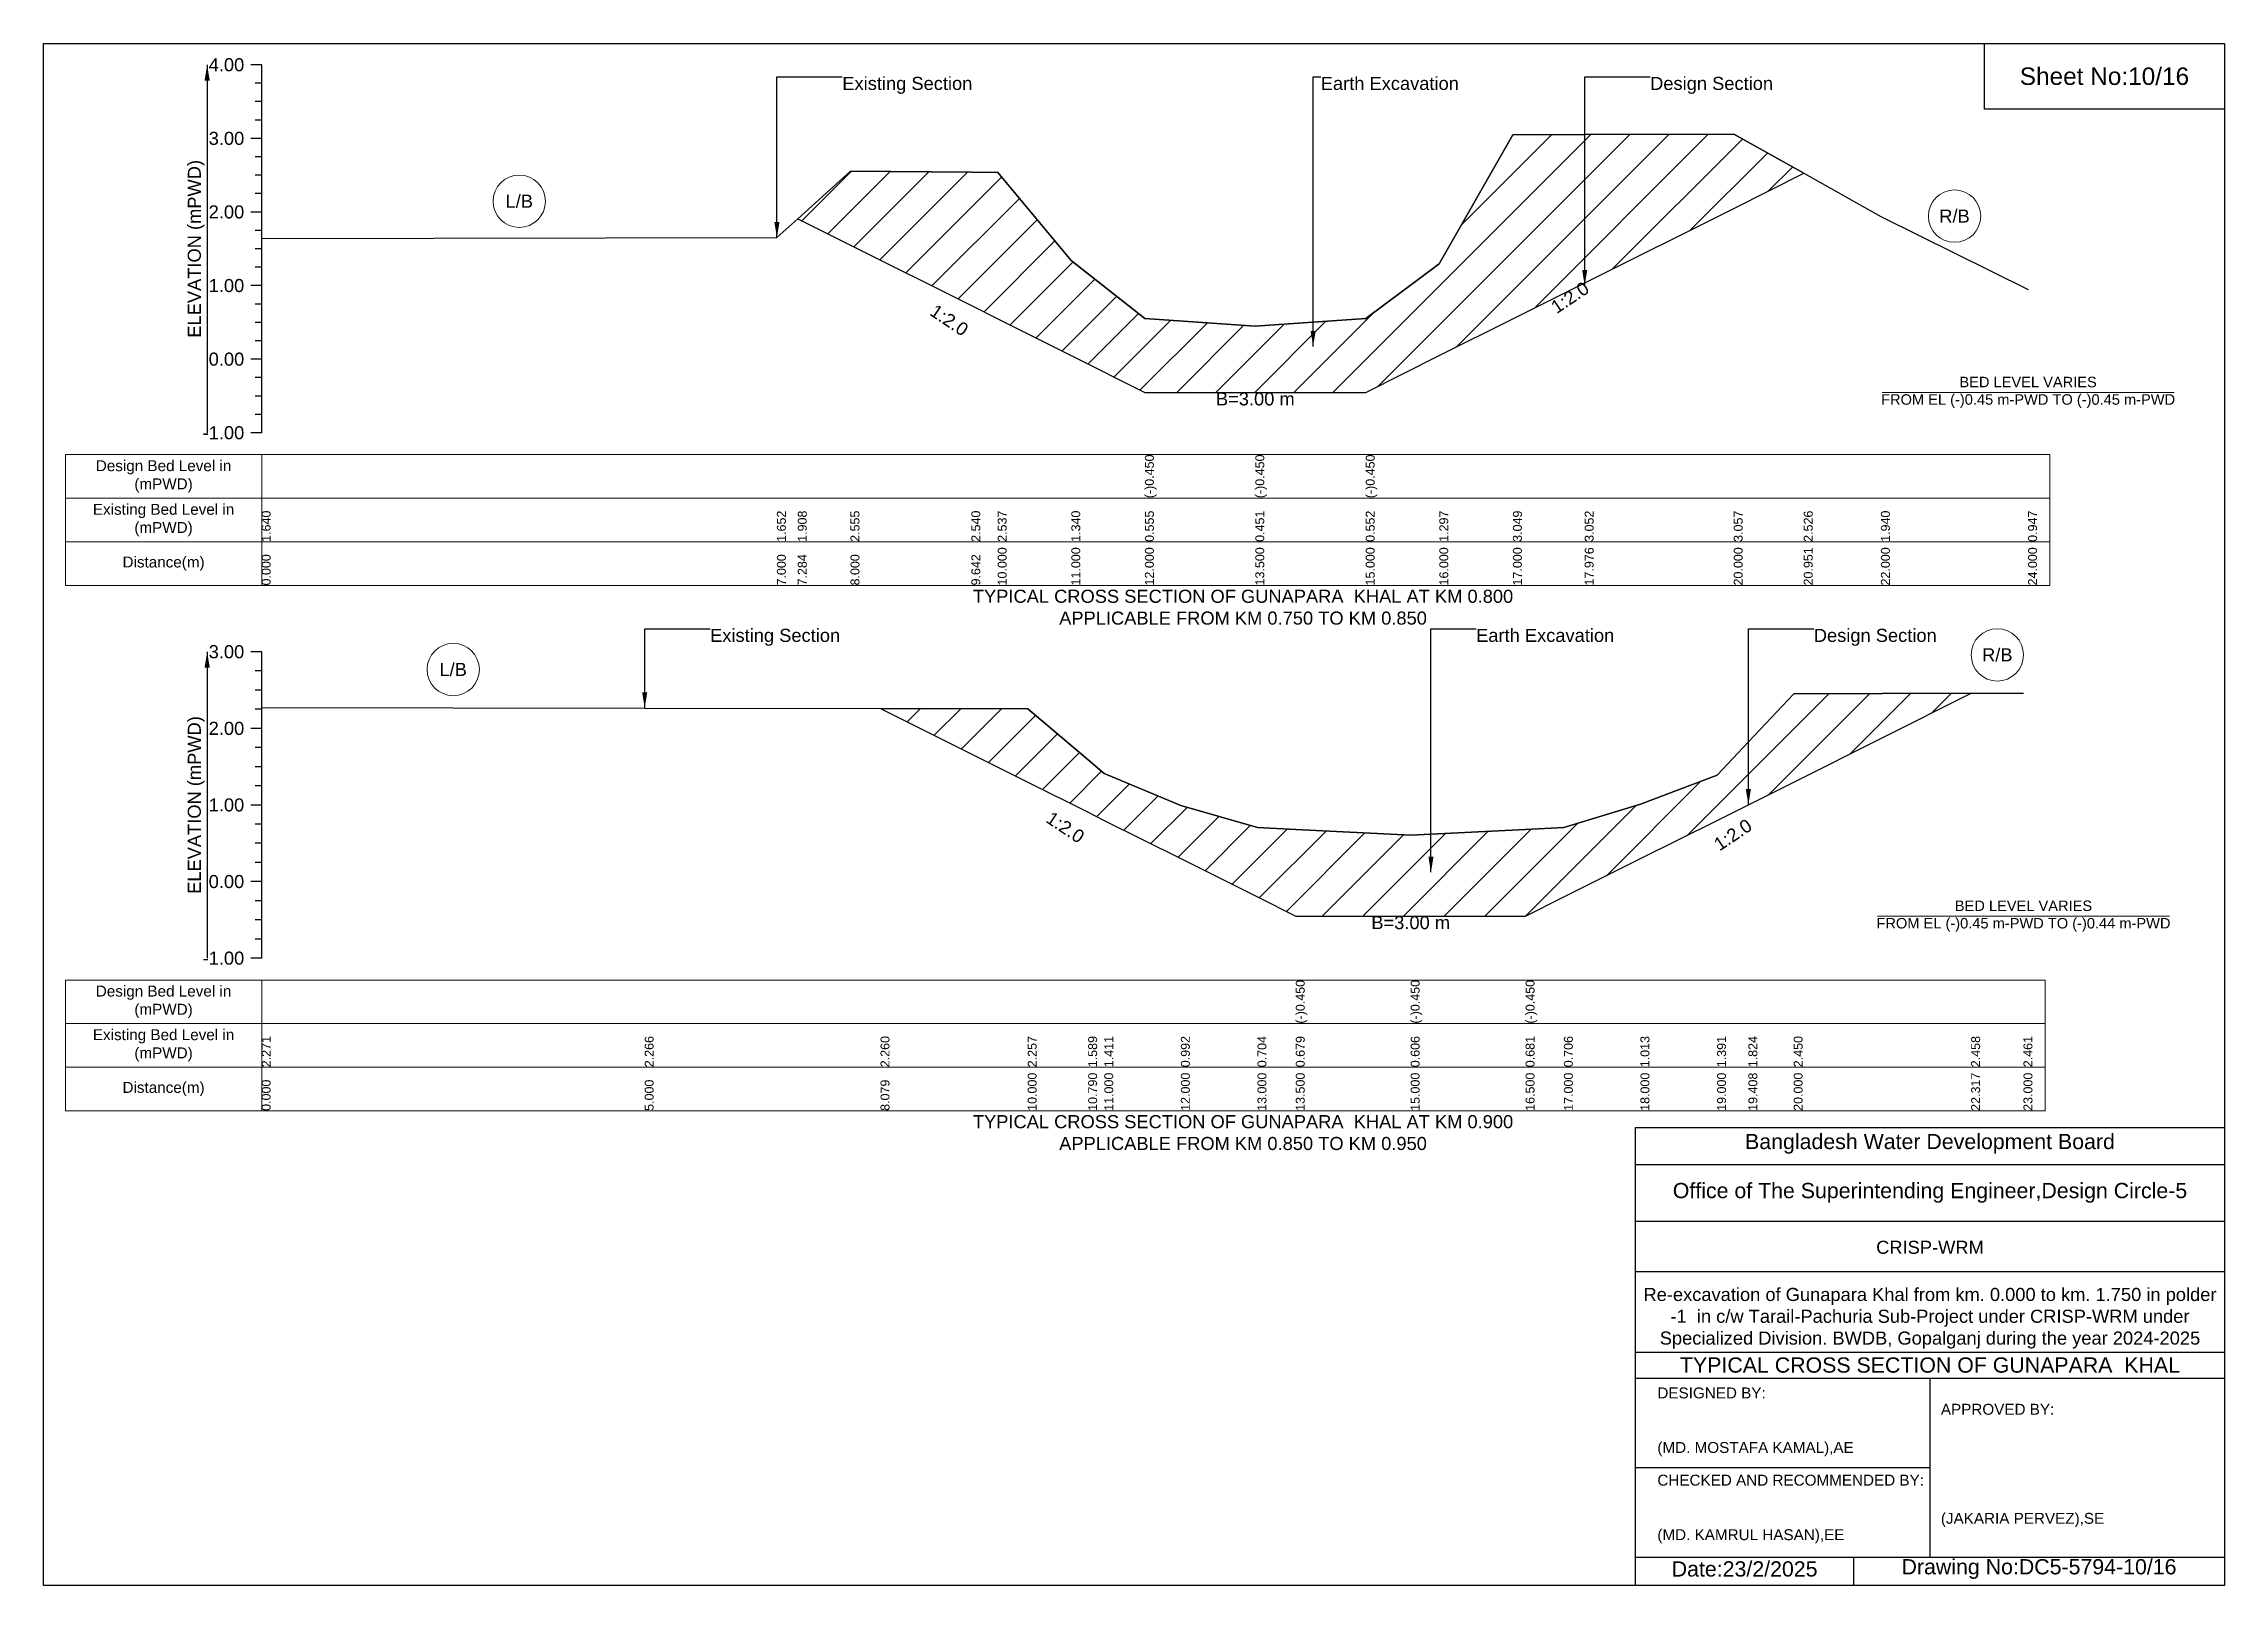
# Model space of a CAD drawing. Header units: inches. Extents: x 91000 to 268000, y -12452 to 3.
# Drawn here: x 190000 to 198000, y -5656 to 0 of the extents above; entities that cross this region are included whole.
import ezdxf

# ---------------------------------------------------------------- set-up
doc = ezdxf.new("R2010")
doc.units = ezdxf.units.IN
doc.header["$LTSCALE"] = 7
doc.header["$MEASUREMENT"] = 0
for name, color, linetype, lineweight in [('Cross section Data Border', 7, 'Continuous', 9), ('Cross Section Labels', 7, 'Continuous', 9), ('Existing_Bed_Level for Xsection', 7, 'Continuous', 25)]:
    doc.layers.add(name, color=color, linetype=linetype, lineweight=lineweight)
doc.styles.get("Standard").update_dxf_attribs({"font": 'arial.ttf'})
doc.dimstyles.get("Standard").update_dxf_attribs({"dimtxt": 0.18, "dimasz": 0.18, "dimexe": 0.18, "dimexo": 0.0625, "dimgap": 0.09, "dimtad": 0, "dimtih": 1, "dimtoh": 1, "dimdec": 4, "dimzin": 0, "dimdsep": 46, "dimtxsty": 'Standard', "dimcen": 0.09, "dimadec": 0, "dimazin": 0, "dimtfac": 1, "dimtdec": 4, "dimtofl": 0, "dimtmove": 0, "dimatfit": 3, "dimfxl": 1, "dimtolj": 1, "dimtzin": 0, "dimarcsym": 0})

msp = doc.modelspace()

# ---------------------------------------------------------------- texts
at = {"attachment_point": 5}
for s, insert, char_height in [('Sheet No:10/16', (197560, -120), 64), ('Bangladesh Water Development Board', (196920, -4036), 56), ('Office of The Superintending Engineer,Design Circle-5', (196920, -4216), 56)]:
    msp.add_mtext(s, dxfattribs=dict(at, insert=insert, char_height=char_height))
for s, insert, char_height, width, attachment_point in [('CRISP-WRM', (196920, -4416), 48, 2240, 5), ('Re-excavation of Gunapara Khal from km. 0.000 to km. 1.750 in polder -1  in c/w Tarail-Pachuria Sub-Project under CRISP-WRM under Specialized Division. BWDB, Gopalganj during the year 2024-2025', (196920, -4676), 48, 2160, 5), ('TYPICAL CROSS SECTION OF GUNAPARA  KHAL', (196920, -4848), 56, 2240, 5), ('DESIGNED BY:^J^J^J(MD. MOSTAFA KAMAL),AE', (195920, -5056), 40, 1120, 4), ('APPROVED BY:^J^J^J^J^J^J(JAKARIA PERVEZ),SE', (196960, -5216), 40, 1120, 4), ('CHECKED AND RECOMMENDED BY:^J^J^J(MD. KAMRUL HASAN),EE', (195920, -5376), 40, 1120, 4), ('Date:23/2/2025 ', (196240, -5596), 56, 1120, 5), ('Drawing No:DC5-5794-10/16', (197320, -5596), 56, 1760, 5)]:
    msp.add_mtext(s, dxfattribs=dict(insert=insert, char_height=char_height, width=width, attachment_point=attachment_point))
at = {"layer": 'Cross section Data Border', "char_height": 40, "width": 640, "attachment_point": 5}
for s, insert in [('Design Bed Level in (mPWD)', (190440, -1587.8)), ('Existing Bed Level in (mPWD)', (190440, -1747.8)), ('Distance(m)', (190440, -1907.8)), ('Design Bed Level in (mPWD)', (190440, -3515.2)), ('Existing Bed Level in (mPWD)', (190440, -3675.2)), ('Distance(m)', (190440, -3835.2))]:
    msp.add_mtext(s, dxfattribs=dict(at, insert=insert))
at = {"layer": 'Cross Section Labels'}
for s, insert, char_height, attachment_point in [('Existing Section', (192930, -122), 48, 1), ('Earth Excavation', (194685, -122), 48, 1), ('Design Section', (195893.4, -122), 48, 1), ('L/B', (191745, -578.4), 48, 5), ('R/B', (197010, -633), 48, 5), ('B=3.00 m', (194445, -1279.3), 48, 2), ('BED LEVEL VARIES ^JFROM EL (-)0.45 m-PWD TO (-)0.45 m-PWD', (197280, -1279.3), 38.4, 5), ('TYPICAL CROSS SECTION OF GUNAPARA  KHAL AT KM 0.800^JAPPLICABLE FROM KM 0.750 TO KM 0.850', (194400, -2067.8), 48, 5), ('Existing Section', (192445, -2146.9), 48, 1), ('Earth Excavation', (195255, -2146.9), 48, 1), ('Design Section', (196493.8, -2146.9), 48, 1), ('R/B', (197167, -2242.5), 48, 5), ('L/B', (191502.5, -2296.2), 48, 5), ('B=3.00 m', (195015, -3200.6), 48, 2), ('BED LEVEL VARIES ^JFROM EL (-)0.45 m-PWD TO (-)0.44 m-PWD', (197263, -3200.6), 38.4, 5), ('TYPICAL CROSS SECTION OF GUNAPARA  KHAL AT KM 0.900^JAPPLICABLE FROM KM 0.850 TO KM 0.950', (194400, -3995.2), 48, 5)]:
    msp.add_mtext(s, dxfattribs=dict(at, insert=insert, char_height=char_height, attachment_point=attachment_point))
at = {"layer": 'Cross Section Labels', "char_height": 48, "attachment_point": 2}
for insert, rotation in [((195585.9, -911.3), 33.69007), ((193335.8, -994.7), 326.30993), ((193761.6, -2854.9), 326.30993), ((196183.5, -2882.3), 33.69007)]:
    msp.add_mtext('1:2.0', dxfattribs=dict(at, insert=insert, rotation=rotation))
at = {"layer": 'Existing_Bed_Level for Xsection', "char_height": 48, "attachment_point": 6}
for s, insert in [('4.00', (190736, -77.8)), ('3.00', (190736, -347.8)), ('2.00', (190736, -617.8)), ('1.00', (190736, -887.8)), ('0.00', (190736, -1157.8)), ('-1.00', (190736, -1427.8)), ('3.00', (190736, -2231.2)), ('2.00', (190736, -2512.2)), ('1.00', (190736, -2793.2)), ('0.00', (190736, -3074.2)), ('-1.00', (190736, -3355.2))]:
    msp.add_mtext(s, dxfattribs=dict(at, insert=insert))
at = {"layer": 'Existing_Bed_Level for Xsection', "rotation": 90}
for s, insert, char_height, attachment_point in [('ELEVATION (mPWD)', (190560, -752.8), 48, 5), ('(-)0.450', (194040, -1667.8), 32.8, 1), ('(-)0.450', (194445, -1667.8), 32.8, 1), ('(-)0.450', (194850, -1667.8), 32.8, 1), ('1.640', (190800, -1827.8), 32.8, 1), ('1.652', (192690, -1827.8), 32.8, 1), ('1.908', (192766.6, -1827.8), 32.8, 1), ('2.555', (192960, -1827.8), 32.8, 1), ('2.540', (193403.3, -1827.8), 32.8, 1), ('2.537', (193500, -1827.8), 32.8, 1), ('1.340', (193770, -1827.8), 32.8, 1), ('0.555', (194040, -1827.8), 32.8, 1), ('0.451', (194445, -1827.8), 32.8, 1), ('0.552', (194850, -1827.8), 32.8, 1), ('1.297', (195120, -1827.8), 32.8, 1), ('3.049', (195390, -1827.8), 32.8, 1), ('3.052', (195653.4, -1827.8), 32.8, 1), ('3.057', (196200, -1827.8), 32.8, 1), ('2.526', (196456.9, -1827.8), 32.8, 1), ('1.940', (196740, -1827.8), 32.8, 1), ('0.947', (197280, -1827.8), 32.8, 1), ('0.000', (190800, -1987.8), 32.8, 1), ('7.000', (192690, -1987.8), 32.8, 1), ('7.284', (192766.6, -1987.8), 32.8, 1), ('8.000', (192960, -1987.8), 32.8, 1), ('9.642', (193403.3, -1987.8), 32.8, 1), ('10.000', (193500, -1987.8), 32.8, 1), ('11.000', (193770, -1987.8), 32.8, 1), ('12.000', (194040, -1987.8), 32.8, 1), ('13.500', (194445, -1987.8), 32.8, 1), ('15.000', (194850, -1987.8), 32.8, 1), ('16.000', (195120, -1987.8), 32.8, 1), ('17.000', (195390, -1987.8), 32.8, 1), ('17.976', (195653.4, -1987.8), 32.8, 1), ('20.000', (196200, -1987.8), 32.8, 1), ('20.951', (196456.9, -1987.8), 32.8, 1), ('22.000', (196740, -1987.8), 32.8, 1), ('24.000', (197280, -1987.8), 32.8, 1), ('ELEVATION (mPWD)', (190560, -2793.2), 48, 5), ('(-)0.450', (194593.5, -3595.2), 32.8, 1), ('(-)0.450', (195015, -3595.2), 32.8, 1), ('(-)0.450', (195436.5, -3595.2), 32.8, 1), ('2.271', (190800, -3755.2), 32.8, 1), ('2.266', (192205, -3755.2), 32.8, 1), ('2.260', (193070.2, -3755.2), 32.8, 1), ('2.257', (193610, -3755.2), 32.8, 1), ('1.589', (193831.9, -3755.2), 32.8, 1), ('1.411', (193891, -3755.2), 32.8, 1), ('0.992', (194172, -3755.2), 32.8, 1), ('0.704', (194453, -3755.2), 32.8, 1), ('0.679', (194593.5, -3755.2), 32.8, 1), ('0.606', (195015, -3755.2), 32.8, 1), ('0.681', (195436.5, -3755.2), 32.8, 1), ('0.706', (195577, -3755.2), 32.8, 1), ('1.013', (195858, -3755.2), 32.8, 1), ('1.391', (196139, -3755.2), 32.8, 1), ('1.824', (196253.8, -3755.2), 32.8, 1), ('2.450', (196420, -3755.2), 32.8, 1), ('2.458', (197071.1, -3755.2), 32.8, 1), ('2.461', (197263, -3755.2), 32.8, 1), ('0.000', (190800, -3915.2), 32.8, 1), ('5.000', (192205, -3915.2), 32.8, 1), ('8.079', (193070.2, -3915.2), 32.8, 1), ('10.000', (193610, -3915.2), 32.8, 1), ('10.790', (193831.9, -3915.2), 32.8, 1), ('11.000', (193891, -3915.2), 32.8, 1), ('12.000', (194172, -3915.2), 32.8, 1), ('13.000', (194453, -3915.2), 32.8, 1), ('13.500', (194593.5, -3915.2), 32.8, 1), ('15.000', (195015, -3915.2), 32.8, 1), ('16.500', (195436.5, -3915.2), 32.8, 1), ('17.000', (195577, -3915.2), 32.8, 1), ('18.000', (195858, -3915.2), 32.8, 1), ('19.000', (196139, -3915.2), 32.8, 1), ('19.408', (196253.8, -3915.2), 32.8, 1), ('20.000', (196420, -3915.2), 32.8, 1), ('22.317', (197071.1, -3915.2), 32.8, 1), ('23.000', (197263, -3915.2), 32.8, 1)]:
    msp.add_mtext(s, dxfattribs=dict(at, insert=insert, char_height=char_height, attachment_point=attachment_point))

# ---------------------------------------------------------------- hatches: boundary and pattern name
at = {"layer": 'Existing_Bed_Level for Xsection'}
h = msp.add_hatch(dxfattribs=at)
h.set_pattern_fill('ANSI31', color=256, scale=810, style=0)
h.set_pattern_definition([(45, (0, 160), (-71.59456, 71.59456), [])])
h.paths.add_polyline_path([(192766.6, -642.6), (192960, -739.3), (193403.3, -960.9), (193500, -1009.3), (193770, -1144.3), (194040, -1279.3), (194445, -1279.3), (194850, -1279.3), (195120, -1144.3), (195390, -1009.3), (195653.4, -877.6), (196200, -604.3), (196456.9, -475.8), (196200, -332.4), (195653.4, -333.9), (195390, -334.6), (195120, -807.6), (194850, -1008.7), (194445, -1036), (194040, -1007.9), (193770, -796), (193500, -472.8), (193403.3, -471.9), (192960, -467.9)])
h = msp.add_hatch(dxfattribs=at)
h.set_pattern_fill('ANSI31', color=256, scale=843, style=0)
h.set_pattern_definition([(45, (0, 160), (-74.511377, 74.511377), [])])
h.paths.add_polyline_path([(193070.2, -2439), (193610, -2708.9), (193831.9, -2819.8), (193891, -2849.4), (194172, -2989.9), (194453, -3130.4), (194593.5, -3200.6), (195015, -3200.6), (195436.5, -3200.6), (195577, -3130.4), (195858, -2989.9), (196139, -2849.4), (196253.8, -2792), (196420, -2708.9), (197071.1, -2383.3), (196420, -2385.7), (196253.8, -2561.7), (196139, -2683.3), (195858, -2789.5), (195577, -2875.8), (195436.5, -2882.8), (195015, -2904), (194593.5, -2883.3), (194453, -2876.3), (194172, -2795.4), (193891, -2677.7), (193831.9, -2627.7), (193610, -2440)])

# ---------------------------------------------------------------- linework, layer by layer
for points in [[(190000, 0), (198000, 0), (198000, -5656), (190000, -5656)], [(197120, 0), (198000, 0), (198000, -240), (197120, -240)]]:
    msp.add_lwpolyline(points, close=True)
for points in [[(195840, -5656), (195840, -3976), (198000, -3976)], [(195840, -4112), (198000, -4112)], [(195840, -4320), (198000, -4320)], [(195840, -4504), (198000, -4504)], [(195840, -4800), (198000, -4800)], [(195840, -4896), (198000, -4896)], [(196920, -4896), (196920, -5552)], [(195840, -5224), (196920, -5224)], [(195840, -5552), (198000, -5552)], [(196640, -5552), (196640, -5656)]]:
    msp.add_lwpolyline(points)
at = {"layer": 'Cross section Data Border'}
for points in [[(190080, -1507.8), (197360, -1507.8), (197360, -1987.8), (190080, -1987.8)], [(190080, -3435.2), (197343, -3435.2), (197343, -3915.2), (190080, -3915.2)]]:
    msp.add_lwpolyline(points, close=True, dxfattribs=at)
for points in [[(190800, -1507.8), (190800, -1987.8)], [(190080, -1667.8), (197360, -1667.8)], [(190080, -1827.8), (197360, -1827.8)], [(190800, -3435.2), (190800, -3915.2)], [(190080, -3595.2), (197343, -3595.2)], [(190080, -3755.2), (197343, -3755.2)]]:
    msp.add_lwpolyline(points, dxfattribs=at)
at = {"layer": 'Cross Section Labels'}
for points in [[(196744.2, -1279.3), (197815.8, -1279.3)], [(196727.2, -3200.6), (197798.8, -3200.6)]]:
    msp.add_lwpolyline(points, dxfattribs=at)
for centre in [(191745, -578.4), (197010, -633), (197167, -2242.5), (191502.5, -2296.2)]:
    msp.add_circle(centre, 96, dxfattribs=at)
at = {"layer": 'Existing_Bed_Level for Xsection'}
for points in [[(190800, -77.8), (190760, -77.8)], [(190800, -1427.8), (190800, -1157.8), (190800, -887.8), (190800, -617.8), (190800, -347.8), (190800, -77.8)], [(190800, -145.3), (190776, -145.3)], [(190800, -212.8), (190776, -212.8)], [(190800, -280.3), (190776, -280.3)], [(190800, -347.8), (190760, -347.8)], [(190800, -715), (192690, -711.7), (192766.6, -642.6), (192960, -467.9), (193403.3, -471.9), (193500, -472.8), (193770, -796), (194040, -1007.9), (194040, -1007.9), (194445, -1036), (194445, -1036), (194850, -1008.7), (194850, -1008.7), (195120, -807.6), (195390, -334.6), (195653.4, -333.9), (196200, -332.4), (196456.9, -475.8), (196740, -634), (197280, -902.1)], [(190800, -415.3), (190776, -415.3)], [(190800, -482.8), (190776, -482.8)], [(190800, -550.3), (190776, -550.3)], [(190800, -617.8), (190760, -617.8)], [(190800, -685.3), (190776, -685.3)], [(190800, -752.8), (190776, -752.8)], [(190800, -820.3), (190776, -820.3)], [(190800, -887.8), (190760, -887.8)], [(190800, -955.3), (190776, -955.3)], [(190800, -1022.8), (190776, -1022.8)], [(190800, -1090.3), (190776, -1090.3)], [(190800, -1157.8), (190760, -1157.8)], [(190800, -1225.3), (190776, -1225.3)], [(190800, -1292.8), (190776, -1292.8)], [(190800, -1427.8), (190760, -1427.8)], [(190800, -1360.3), (190776, -1360.3)], [(190800, -2231.2), (190760, -2231.2)], [(190800, -3355.2), (190800, -3074.2), (190800, -2793.2), (190800, -2512.2), (190800, -2231.2)], [(190800, -2301.4), (190776, -2301.4)], [(190800, -2371.7), (190776, -2371.7)], [(190800, -2436), (192205, -2437.4), (193070.2, -2439), (193610, -2440), (193831.9, -2627.7), (193891, -2677.7), (194172, -2795.4), (194453, -2876.3), (194593.5, -2883.3), (194593.5, -2883.3), (195015, -2904), (195015, -2904), (195436.5, -2882.8), (195436.5, -2882.8), (195577, -2875.8), (195858, -2789.5), (196139, -2683.3), (196253.8, -2561.7), (196420, -2385.7), (197071.1, -2383.3), (197263, -2382.6)], [(190800, -2441.9), (190776, -2441.9)], [(190800, -2512.2), (190760, -2512.2)], [(190800, -2582.4), (190776, -2582.4)], [(190800, -2652.7), (190776, -2652.7)], [(190800, -2793.2), (190760, -2793.2)], [(190800, -2722.9), (190776, -2722.9)], [(190800, -2863.4), (190776, -2863.4)], [(190800, -2933.7), (190776, -2933.7)], [(190800, -3003.9), (190776, -3003.9)], [(190800, -3074.2), (190760, -3074.2)], [(190800, -3144.4), (190776, -3144.4)], [(190800, -3214.7), (190776, -3214.7)], [(190800, -3355.2), (190760, -3355.2)], [(190800, -3284.9), (190776, -3284.9)]]:
    msp.add_lwpolyline(points, dxfattribs=at)
for points in [[(192766.6, -642.6), (192960, -739.3), (193403.3, -960.9), (193500, -1009.3), (193770, -1144.3), (194040, -1279.3), (194040, -1279.3), (194445, -1279.3), (194445, -1279.3), (194850, -1279.3), (194850, -1279.3), (195120, -1144.3), (195390, -1009.3), (195653.4, -877.6), (196200, -604.3), (196456.9, -475.8), (196456.9, -475.8), (196456.9, -475.8), (196200, -332.4), (195653.4, -333.9), (195390, -334.6), (195120, -807.6), (194850, -1008.7), (194850, -1008.7), (194445, -1036), (194445, -1036), (194040, -1007.9), (194040, -1007.9), (193770, -796), (193500, -472.8), (193403.3, -471.9), (192960, -467.9)], [(193070.2, -2439), (193070.2, -2439), (193610, -2708.9), (193831.9, -2819.8), (193891, -2849.4), (194172, -2989.9), (194453, -3130.4), (194593.5, -3200.6), (194593.5, -3200.6), (195015, -3200.6), (195015, -3200.6), (195436.5, -3200.6), (195436.5, -3200.6), (195577, -3130.4), (195858, -2989.9), (196139, -2849.4), (196253.8, -2792), (196420, -2708.9), (197071.1, -2383.3), (196420, -2385.7), (196253.8, -2561.7), (196139, -2683.3), (195858, -2789.5), (195577, -2875.8), (195436.5, -2882.8), (195436.5, -2882.8), (195015, -2904), (195015, -2904), (194593.5, -2883.3), (194593.5, -2883.3), (194453, -2876.3), (194172, -2795.4), (193891, -2677.7), (193831.9, -2627.7), (193610, -2440), (193070.2, -2439)]]:
    msp.add_lwpolyline(points, close=True, dxfattribs=at)

msp.set_redraw_order([(e.dxf.handle, doc.entitydb.next_handle()) for e in msp.query("TEXT MTEXT ATTDEF DIMENSION ARC_DIMENSION")])  # texts and dimensions are drawn at this point

# ---------------------------------------------------------------- leaders
at = {"layer": 'Cross Section Labels', "annotation_type": 0, "has_hookline": 1, "hookline_direction": 0}
for points, text_width in [([(192690, -711.7), (192690, -122), (192929.9, -122)], 467.2), ([(194657.2, -1111.7), (194657.2, -122), (194684.9, -122)], 497), ([(195653.4, -887.6), (195653.4, -122), (195893.3, -122)], 441.2), ([(192205, -2437.4), (192205, -2146.9), (192444.9, -2146.9)], 467.2), ([(195089.4, -3039.9), (195089.4, -2146.9), (195254.9, -2146.9)], 497), ([(196253.8, -2792), (196253.8, -2146.9), (196493.7, -2146.9)], 441.2)]:
    msp.add_leader(points, dimstyle='Standard', override={"dimasz": 57.6}, dxfattribs=dict(at, text_width=text_width))
at = {"layer": 'Existing_Bed_Level for Xsection'}
for points in [[(190600, -77.8), (190600, -1427.8)], [(190600, -2231.2), (190600, -3355.2)]]:
    msp.add_leader(points, dimstyle='Standard', override={"dimasz": 57.6}, dxfattribs=at)

doc.saveas('drawing.dxf')
